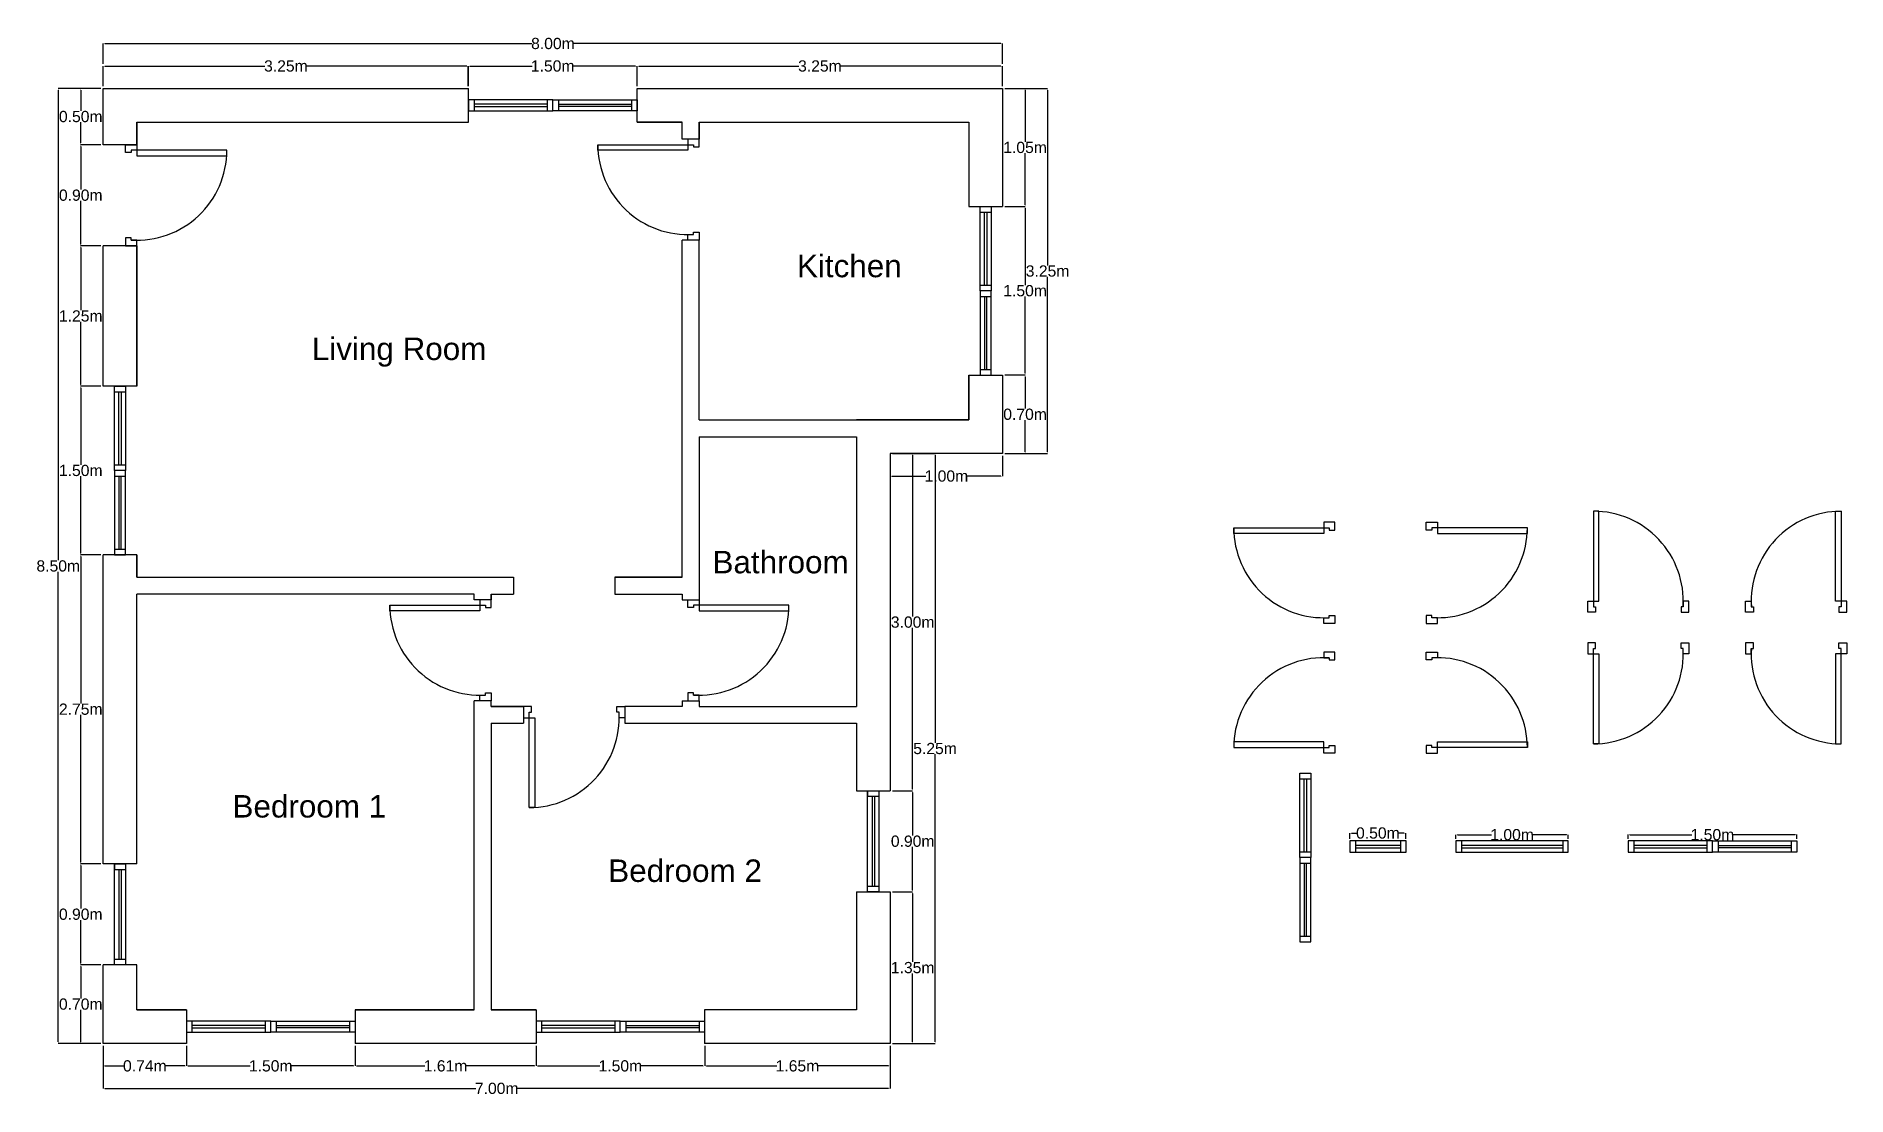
# Model space of a CAD drawing. Header units: millimetres. Extents: x -5163 to 10942, y 6347 to 15779.
import ezdxf

# ---------------------------------------------------------------- set-up
doc = ezdxf.new("R2010")
doc.units = ezdxf.units.MM
doc.header["$MEASUREMENT"] = 0
for name, color, linetype in [('dimensions', 40, 'Continuous'), ('doors', 4, 'Continuous'), ('walls', 7, 'Continuous'), ('windows', 6, 'Continuous')]:
    doc.layers.add(name, color=color, linetype=linetype)
doc.styles.get("Standard").update_dxf_attribs({"font": 'arial.ttf'})
doc.dimstyles.get("Standard").update_dxf_attribs({"dimtxt": 100, "dimasz": 15, "dimexe": 0.18, "dimexo": 20, "dimgap": 0.09, "dimtad": 0, "dimtih": 1, "dimtoh": 1, "dimlfac": 0.001, "dimzin": 0, "dimdsep": 46, "dimtxsty": 'Standard', "dimcen": 0.09, "dimadec": 0, "dimazin": 0, "dimtfac": 1, "dimtofl": 0, "dimtmove": 0, "dimatfit": 3, "dimfxl": 1, "dimtolj": 1, "dimtzin": 0, "dimarcsym": 0})

msp = doc.modelspace()

# ---------------------------------------------------------------- texts
at = {"layer": 'walls'}
for s, p in [('Kitchen', (1603.89, 13633.158)), ('Living Room', (-2711.635, 12896.401)), ('Bathroom', (852.696, 10997.852)), ('Bedroom 1', (-3417.013, 8824.077)), ('Bedroom 2', (-74.746, 8250.892))]:
    msp.add_text(s, height=200, dxfattribs=at).set_placement(p)

# ---------------------------------------------------------------- blocks, each defined once
blk = doc.blocks.new('*D3')
at = {"layer": 'Defpoints', "color": 0, "transparency": 16777216}
for p in [(6521, 8616), (7021, 8686), (7021, 8616)]:
    blk.add_point(p, dxfattribs=at)
at = {"layer": 'windows', "color": 0, "lineweight": -2, "transparency": 16777216}
for p, q in [((6521, 8636), (6521, 8686)), ((6536, 8686), (6585, 8686)), ((7006, 8686), (6958, 8686)), ((7021, 8636), (7021, 8686))]:
    blk.add_line(p, q, dxfattribs=at)
at = {"layer": 'windows', "color": 0, "transparency": 16777216}
for points in [[(6536, 8688), (6536, 8683), (6521, 8686)], [(7006, 8688), (7006, 8683), (7021, 8686)]]:
    blk.add_solid(points, dxfattribs=at)
at = {"layer": 'windows', "color": 0, "transparency": 16777216, "insert": (6771, 8686), "char_height": 100, "attachment_point": 5}
blk.add_mtext('\\A1;0.50m', dxfattribs=at)
blk = doc.blocks.new('*D8')
at = {"layer": 'Defpoints', "color": 0, "transparency": 16777216}
for p in [(7465, 8616), (8465, 8671), (8465, 8616)]:
    blk.add_point(p, dxfattribs=at)
at = {"layer": 'windows', "color": 0, "lineweight": -2, "transparency": 16777216}
for p, q in [((7465, 8636), (7465, 8671)), ((7480, 8671), (7783, 8671)), ((8450, 8671), (8147, 8671)), ((8465, 8636), (8465, 8671))]:
    blk.add_line(p, q, dxfattribs=at)
at = {"layer": 'windows', "color": 0, "transparency": 16777216}
for points in [[(7480, 8674), (7480, 8669), (7465, 8671)], [(8450, 8674), (8450, 8669), (8465, 8671)]]:
    blk.add_solid(points, dxfattribs=at)
at = {"layer": 'windows', "color": 0, "transparency": 16777216, "insert": (7965, 8671), "char_height": 100, "attachment_point": 5}
blk.add_mtext('\\A1;1.00m', dxfattribs=at)
blk = doc.blocks.new('*D9')
at = {"layer": 'Defpoints', "color": 0, "transparency": 16777216}
for p in [(8997, 8616), (10497, 8671), (10497, 8616)]:
    blk.add_point(p, dxfattribs=at)
at = {"layer": 'windows', "color": 0, "lineweight": -2, "transparency": 16777216}
for p, q in [((8997, 8636), (8997, 8672)), ((9012, 8671), (9565, 8671)), ((10482, 8671), (9930, 8671)), ((10497, 8636), (10497, 8672))]:
    blk.add_line(p, q, dxfattribs=at)
at = {"layer": 'windows', "color": 0, "transparency": 16777216}
for points in [[(9012, 8674), (9012, 8669), (8997, 8671)], [(10482, 8674), (10482, 8669), (10497, 8671)]]:
    blk.add_solid(points, dxfattribs=at)
at = {"layer": 'windows', "color": 0, "transparency": 16777216, "insert": (9747, 8671), "char_height": 100, "attachment_point": 5}
blk.add_mtext('\\A1;1.50m', dxfattribs=at)
blk = doc.blocks.new('*D11')
at = {"layer": 'Defpoints', "color": 0, "transparency": 16777216}
for p in [(-1317, 15513), (-4567, 15313), (-1317, 15313)]:
    blk.add_point(p, dxfattribs=at)
at = {"layer": 'dimensions', "color": 0, "lineweight": -2, "transparency": 16777216}
for p, q in [((-4567, 15333), (-4567, 15513)), ((-4552, 15513), (-3129, 15513)), ((-1332, 15513), (-2756, 15513)), ((-1317, 15333), (-1317, 15513))]:
    blk.add_line(p, q, dxfattribs=at)
at = {"layer": 'dimensions', "color": 0, "transparency": 16777216}
for points in [[(-4552, 15515), (-4552, 15510), (-4567, 15513)], [(-1332, 15515), (-1332, 15510), (-1317, 15513)]]:
    blk.add_solid(points, dxfattribs=at)
at = {"layer": 'dimensions', "color": 0, "transparency": 16777216, "insert": (-2942, 15513), "char_height": 100, "attachment_point": 5}
blk.add_mtext('\\A1;3.25m', dxfattribs=at)
blk = doc.blocks.new('*D12')
at = {"layer": 'Defpoints', "color": 0, "transparency": 16777216}
for p in [(183, 15513), (-1320, 15313), (183, 15313)]:
    blk.add_point(p, dxfattribs=at)
at = {"layer": 'dimensions', "color": 0, "lineweight": -2, "transparency": 16777216}
for p, q in [((-1320, 15333), (-1320, 15513)), ((-1305, 15513), (-751, 15513)), ((168, 15513), (-386, 15513)), ((183, 15333), (183, 15513))]:
    blk.add_line(p, q, dxfattribs=at)
at = {"layer": 'dimensions', "color": 0, "transparency": 16777216}
for points in [[(-1305, 15515), (-1305, 15510), (-1320, 15513)], [(168, 15515), (168, 15510), (183, 15513)]]:
    blk.add_solid(points, dxfattribs=at)
at = {"layer": 'dimensions', "color": 0, "transparency": 16777216, "insert": (-569, 15513), "char_height": 100, "attachment_point": 5}
blk.add_mtext('\\A1;1.50m', dxfattribs=at)
blk = doc.blocks.new('*D13')
at = {"layer": 'Defpoints', "color": 0, "transparency": 16777216}
for p in [(3433, 15513), (183, 15313), (3433, 15313)]:
    blk.add_point(p, dxfattribs=at)
at = {"layer": 'dimensions', "color": 0, "lineweight": -2, "transparency": 16777216}
for p, q in [((183, 15333), (183, 15513)), ((198, 15513), (1621, 15513)), ((3418, 15513), (1994, 15513)), ((3433, 15333), (3433, 15513))]:
    blk.add_line(p, q, dxfattribs=at)
at = {"layer": 'dimensions', "color": 0, "transparency": 16777216}
for points in [[(198, 15515), (198, 15510), (183, 15513)], [(3418, 15515), (3418, 15510), (3433, 15513)]]:
    blk.add_solid(points, dxfattribs=at)
at = {"layer": 'dimensions', "color": 0, "transparency": 16777216, "insert": (1808, 15513), "char_height": 100, "attachment_point": 5}
blk.add_mtext('\\A1;3.25m', dxfattribs=at)
blk = doc.blocks.new('*D16')
at = {"layer": 'Defpoints', "color": 0, "transparency": 16777216}
for p in [(3433, 15713), (-4567, 15513), (3433, 15513)]:
    blk.add_point(p, dxfattribs=at)
at = {"layer": 'dimensions', "color": 0, "lineweight": -2, "transparency": 16777216}
for p, q in [((-4567, 15533), (-4567, 15713)), ((-4552, 15713), (-754, 15713)), ((3418, 15713), (-381, 15713)), ((3433, 15533), (3433, 15713))]:
    blk.add_line(p, q, dxfattribs=at)
at = {"layer": 'dimensions', "color": 0, "transparency": 16777216}
for points in [[(-4552, 15716), (-4552, 15711), (-4567, 15713)], [(3418, 15716), (3418, 15711), (3433, 15713)]]:
    blk.add_solid(points, dxfattribs=at)
at = {"layer": 'dimensions', "color": 0, "transparency": 16777216, "insert": (-567, 15713), "char_height": 100, "attachment_point": 5}
blk.add_mtext('\\A1;8.00m', dxfattribs=at)
blk = doc.blocks.new('*D17')
at = {"layer": 'Defpoints', "color": 0, "transparency": 16777216}
for p in [(-4767, 7513), (-4567, 7513), (-4567, 6813)]:
    blk.add_point(p, dxfattribs=at)
at = {"layer": 'dimensions', "color": 0, "lineweight": -2, "transparency": 16777216}
for p, q in [((-4587, 7513), (-4768, 7513)), ((-4767, 7498), (-4767, 7214)), ((-4767, 6828), (-4767, 7112)), ((-4587, 6813), (-4768, 6813))]:
    blk.add_line(p, q, dxfattribs=at)
at = {"layer": 'dimensions', "color": 0, "transparency": 16777216}
for points in [[(-4770, 7498), (-4765, 7498), (-4767, 7513)], [(-4770, 6828), (-4765, 6828), (-4767, 6813)]]:
    blk.add_solid(points, dxfattribs=at)
at = {"layer": 'dimensions', "color": 0, "transparency": 16777216, "insert": (-4767, 7163), "char_height": 100, "attachment_point": 5}
blk.add_mtext('\\A1;0.70m', dxfattribs=at)
blk = doc.blocks.new('*D18')
at = {"layer": 'Defpoints', "color": 0, "transparency": 16777216}
for p in [(-4767, 8413), (-4567, 8413), (-4567, 7513)]:
    blk.add_point(p, dxfattribs=at)
at = {"layer": 'dimensions', "color": 0, "lineweight": -2, "transparency": 16777216}
for p, q in [((-4587, 8413), (-4768, 8413)), ((-4767, 8398), (-4767, 8014)), ((-4767, 7528), (-4767, 7912)), ((-4587, 7513), (-4768, 7513))]:
    blk.add_line(p, q, dxfattribs=at)
at = {"layer": 'dimensions', "color": 0, "transparency": 16777216}
for points in [[(-4770, 8398), (-4765, 8398), (-4767, 8413)], [(-4770, 7528), (-4765, 7528), (-4767, 7513)]]:
    blk.add_solid(points, dxfattribs=at)
at = {"layer": 'dimensions', "color": 0, "transparency": 16777216, "insert": (-4767, 7963), "char_height": 100, "attachment_point": 5}
blk.add_mtext('\\A1;0.90m', dxfattribs=at)
blk = doc.blocks.new('*D19')
at = {"layer": 'Defpoints', "color": 0, "transparency": 16777216}
for p in [(-4767, 11163), (-4567, 11163), (-4567, 8413)]:
    blk.add_point(p, dxfattribs=at)
at = {"layer": 'dimensions', "color": 0, "lineweight": -2, "transparency": 16777216}
for p, q in [((-4587, 11163), (-4768, 11163)), ((-4767, 11148), (-4767, 9839)), ((-4767, 8428), (-4767, 9737)), ((-4587, 8413), (-4768, 8413))]:
    blk.add_line(p, q, dxfattribs=at)
at = {"layer": 'dimensions', "color": 0, "transparency": 16777216}
for points in [[(-4770, 11148), (-4765, 11148), (-4767, 11163)], [(-4770, 8428), (-4765, 8428), (-4767, 8413)]]:
    blk.add_solid(points, dxfattribs=at)
at = {"layer": 'dimensions', "color": 0, "transparency": 16777216, "insert": (-4767, 9788), "char_height": 100, "attachment_point": 5}
blk.add_mtext('\\A1;2.75m', dxfattribs=at)
blk = doc.blocks.new('*D20')
at = {"layer": 'Defpoints', "color": 0, "transparency": 16777216}
for p in [(-4767, 12663), (-4567, 12663), (-4567, 11163)]:
    blk.add_point(p, dxfattribs=at)
at = {"layer": 'dimensions', "color": 0, "lineweight": -2, "transparency": 16777216}
for p, q in [((-4587, 12663), (-4768, 12663)), ((-4767, 12648), (-4767, 11964)), ((-4767, 11178), (-4767, 11862)), ((-4587, 11163), (-4768, 11163))]:
    blk.add_line(p, q, dxfattribs=at)
at = {"layer": 'dimensions', "color": 0, "transparency": 16777216}
for points in [[(-4770, 12648), (-4765, 12648), (-4767, 12663)], [(-4770, 11178), (-4765, 11178), (-4767, 11163)]]:
    blk.add_solid(points, dxfattribs=at)
at = {"layer": 'dimensions', "color": 0, "transparency": 16777216, "insert": (-4767, 11913), "char_height": 100, "attachment_point": 5}
blk.add_mtext('\\A1;1.50m', dxfattribs=at)
blk = doc.blocks.new('*D21')
at = {"layer": 'Defpoints', "color": 0, "transparency": 16777216}
for p in [(-4767, 13913), (-4567, 13913), (-4567, 12663)]:
    blk.add_point(p, dxfattribs=at)
at = {"layer": 'dimensions', "color": 0, "lineweight": -2, "transparency": 16777216}
for p, q in [((-4587, 13913), (-4768, 13913)), ((-4767, 13898), (-4767, 13339)), ((-4767, 12678), (-4767, 13237)), ((-4587, 12663), (-4768, 12663))]:
    blk.add_line(p, q, dxfattribs=at)
at = {"layer": 'dimensions', "color": 0, "transparency": 16777216}
for points in [[(-4770, 13898), (-4765, 13898), (-4767, 13913)], [(-4770, 12678), (-4765, 12678), (-4767, 12663)]]:
    blk.add_solid(points, dxfattribs=at)
at = {"layer": 'dimensions', "color": 0, "transparency": 16777216, "insert": (-4767, 13288), "char_height": 100, "attachment_point": 5}
blk.add_mtext('\\A1;1.25m', dxfattribs=at)
blk = doc.blocks.new('*D22')
at = {"layer": 'Defpoints', "color": 0, "transparency": 16777216}
for p in [(-4767, 14813), (-4567, 14813), (-4567, 13913)]:
    blk.add_point(p, dxfattribs=at)
at = {"layer": 'dimensions', "color": 0, "lineweight": -2, "transparency": 16777216}
for p, q in [((-4587, 14813), (-4768, 14813)), ((-4767, 14798), (-4767, 14414)), ((-4767, 13928), (-4767, 14312)), ((-4587, 13913), (-4768, 13913))]:
    blk.add_line(p, q, dxfattribs=at)
at = {"layer": 'dimensions', "color": 0, "transparency": 16777216}
for points in [[(-4770, 14798), (-4765, 14798), (-4767, 14813)], [(-4770, 13928), (-4765, 13928), (-4767, 13913)]]:
    blk.add_solid(points, dxfattribs=at)
at = {"layer": 'dimensions', "color": 0, "transparency": 16777216, "insert": (-4767, 14363), "char_height": 100, "attachment_point": 5}
blk.add_mtext('\\A1;0.90m', dxfattribs=at)
blk = doc.blocks.new('*D23')
at = {"layer": 'Defpoints', "color": 0, "transparency": 16777216}
for p in [(-4767, 15313), (-4567, 15313), (-4567, 14813)]:
    blk.add_point(p, dxfattribs=at)
at = {"layer": 'dimensions', "color": 0, "lineweight": -2, "transparency": 16777216}
for p, q in [((-4587, 15313), (-4768, 15313)), ((-4767, 15298), (-4767, 15114)), ((-4767, 14828), (-4767, 15012)), ((-4587, 14813), (-4768, 14813))]:
    blk.add_line(p, q, dxfattribs=at)
at = {"layer": 'dimensions', "color": 0, "transparency": 16777216}
for points in [[(-4770, 15298), (-4765, 15298), (-4767, 15313)], [(-4770, 14828), (-4765, 14828), (-4767, 14813)]]:
    blk.add_solid(points, dxfattribs=at)
at = {"layer": 'dimensions', "color": 0, "transparency": 16777216, "insert": (-4767, 15063), "char_height": 100, "attachment_point": 5}
blk.add_mtext('\\A1;0.50m', dxfattribs=at)
blk = doc.blocks.new('*D26')
at = {"layer": 'Defpoints', "color": 0, "transparency": 16777216}
for p in [(-4967, 15313), (-4567, 15313), (-4567, 6813)]:
    blk.add_point(p, dxfattribs=at)
at = {"layer": 'dimensions', "color": 0, "lineweight": -2, "transparency": 16777216}
for p, q in [((-4587, 15313), (-4968, 15313)), ((-4967, 15298), (-4967, 11114)), ((-4967, 6828), (-4967, 11012)), ((-4587, 6813), (-4968, 6813))]:
    blk.add_line(p, q, dxfattribs=at)
at = {"layer": 'dimensions', "color": 0, "transparency": 16777216}
for points in [[(-4970, 15298), (-4965, 15298), (-4967, 15313)], [(-4970, 6828), (-4965, 6828), (-4967, 6813)]]:
    blk.add_solid(points, dxfattribs=at)
at = {"layer": 'dimensions', "color": 0, "transparency": 16777216, "insert": (-4967, 11063), "char_height": 100, "attachment_point": 5}
blk.add_mtext('\\A1;8.50m', dxfattribs=at)
blk = doc.blocks.new('*D27')
at = {"layer": 'Defpoints', "color": 0, "transparency": 16777216}
for p in [(-4567, 6813), (-3827, 6813), (-3827, 6613)]:
    blk.add_point(p, dxfattribs=at)
at = {"layer": 'dimensions', "color": 0, "lineweight": -2, "transparency": 16777216}
for p, q in [((-4567, 6793), (-4567, 6613)), ((-3827, 6793), (-3827, 6613)), ((-4552, 6613), (-4384, 6613)), ((-3842, 6613), (-4011, 6613))]:
    blk.add_line(p, q, dxfattribs=at)
at = {"layer": 'dimensions', "color": 0, "transparency": 16777216}
for points in [[(-4552, 6615), (-4552, 6610), (-4567, 6613)], [(-3842, 6615), (-3842, 6610), (-3827, 6613)]]:
    blk.add_solid(points, dxfattribs=at)
at = {"layer": 'dimensions', "color": 0, "transparency": 16777216, "insert": (-4197, 6613), "char_height": 100, "attachment_point": 5}
blk.add_mtext('\\A1;0.74m', dxfattribs=at)
blk = doc.blocks.new('*D28')
at = {"layer": 'Defpoints', "color": 0, "transparency": 16777216}
for p in [(-3827, 6813), (-2327, 6813), (-2327, 6613)]:
    blk.add_point(p, dxfattribs=at)
at = {"layer": 'dimensions', "color": 0, "lineweight": -2, "transparency": 16777216}
for p, q in [((-3827, 6793), (-3827, 6613)), ((-2327, 6793), (-2327, 6613)), ((-3812, 6613), (-3260, 6613)), ((-2342, 6613), (-2895, 6613))]:
    blk.add_line(p, q, dxfattribs=at)
at = {"layer": 'dimensions', "color": 0, "transparency": 16777216}
for points in [[(-3812, 6615), (-3812, 6610), (-3827, 6613)], [(-2342, 6615), (-2342, 6610), (-2327, 6613)]]:
    blk.add_solid(points, dxfattribs=at)
at = {"layer": 'dimensions', "color": 0, "transparency": 16777216, "insert": (-3077, 6613), "char_height": 100, "attachment_point": 5}
blk.add_mtext('\\A1;1.50m', dxfattribs=at)
blk = doc.blocks.new('*D29')
at = {"layer": 'Defpoints', "color": 0, "transparency": 16777216}
for p in [(-2327, 6813), (-717, 6813), (-717, 6613)]:
    blk.add_point(p, dxfattribs=at)
at = {"layer": 'dimensions', "color": 0, "lineweight": -2, "transparency": 16777216}
for p, q in [((-2327, 6793), (-2327, 6613)), ((-717, 6793), (-717, 6613)), ((-2312, 6613), (-1705, 6613)), ((-732, 6613), (-1340, 6613))]:
    blk.add_line(p, q, dxfattribs=at)
at = {"layer": 'dimensions', "color": 0, "transparency": 16777216}
for points in [[(-2312, 6615), (-2312, 6610), (-2327, 6613)], [(-732, 6615), (-732, 6610), (-717, 6613)]]:
    blk.add_solid(points, dxfattribs=at)
at = {"layer": 'dimensions', "color": 0, "transparency": 16777216, "insert": (-1522, 6613), "char_height": 100, "attachment_point": 5}
blk.add_mtext('\\A1;1.61m', dxfattribs=at)
blk = doc.blocks.new('*D30')
at = {"layer": 'Defpoints', "color": 0, "transparency": 16777216}
for p in [(-717, 6813), (783, 6813), (783, 6613)]:
    blk.add_point(p, dxfattribs=at)
at = {"layer": 'dimensions', "color": 0, "lineweight": -2, "transparency": 16777216}
for p, q in [((-717, 6793), (-717, 6613)), ((783, 6793), (783, 6613)), ((-702, 6613), (-150, 6613)), ((768, 6613), (215, 6613))]:
    blk.add_line(p, q, dxfattribs=at)
at = {"layer": 'dimensions', "color": 0, "transparency": 16777216}
for points in [[(-702, 6615), (-702, 6610), (-717, 6613)], [(768, 6615), (768, 6610), (783, 6613)]]:
    blk.add_solid(points, dxfattribs=at)
at = {"layer": 'dimensions', "color": 0, "transparency": 16777216, "insert": (33, 6613), "char_height": 100, "attachment_point": 5}
blk.add_mtext('\\A1;1.50m', dxfattribs=at)
blk = doc.blocks.new('*D31')
at = {"layer": 'Defpoints', "color": 0, "transparency": 16777216}
for p in [(783, 6813), (2433, 6813), (2433, 6613)]:
    blk.add_point(p, dxfattribs=at)
at = {"layer": 'dimensions', "color": 0, "lineweight": -2, "transparency": 16777216}
for p, q in [((783, 6793), (783, 6613)), ((2433, 6793), (2433, 6613)), ((798, 6613), (1425, 6613)), ((2418, 6613), (1790, 6613))]:
    blk.add_line(p, q, dxfattribs=at)
at = {"layer": 'dimensions', "color": 0, "transparency": 16777216}
for points in [[(798, 6615), (798, 6610), (783, 6613)], [(2418, 6615), (2418, 6610), (2433, 6613)]]:
    blk.add_solid(points, dxfattribs=at)
at = {"layer": 'dimensions', "color": 0, "transparency": 16777216, "insert": (1608, 6613), "char_height": 100, "attachment_point": 5}
blk.add_mtext('\\A1;1.65m', dxfattribs=at)
blk = doc.blocks.new('*D32')
at = {"layer": 'Defpoints', "color": 0, "transparency": 16777216}
for p in [(-4567, 6813), (2433, 6813), (2433, 6413)]:
    blk.add_point(p, dxfattribs=at)
at = {"layer": 'dimensions', "color": 0, "lineweight": -2, "transparency": 16777216}
for p, q in [((-4567, 6793), (-4567, 6413)), ((2433, 6793), (2433, 6413)), ((-4552, 6413), (-1254, 6413)), ((2418, 6413), (-881, 6413))]:
    blk.add_line(p, q, dxfattribs=at)
at = {"layer": 'dimensions', "color": 0, "transparency": 16777216}
for points in [[(-4552, 6415), (-4552, 6410), (-4567, 6413)], [(2418, 6415), (2418, 6410), (2433, 6413)]]:
    blk.add_solid(points, dxfattribs=at)
at = {"layer": 'dimensions', "color": 0, "transparency": 16777216, "insert": (-1067, 6413), "char_height": 100, "attachment_point": 5}
blk.add_mtext('\\A1;7.00m', dxfattribs=at)
blk = doc.blocks.new('*D33')
at = {"layer": 'Defpoints', "color": 0, "transparency": 16777216}
for p in [(2433, 8163), (2633, 8163), (2433, 6813)]:
    blk.add_point(p, dxfattribs=at)
at = {"layer": 'dimensions', "color": 0, "lineweight": -2, "transparency": 16777216}
for p, q in [((2453, 8163), (2633, 8163)), ((2633, 8148), (2633, 7539)), ((2633, 6828), (2633, 7437)), ((2453, 6813), (2633, 6813))]:
    blk.add_line(p, q, dxfattribs=at)
at = {"layer": 'dimensions', "color": 0, "transparency": 16777216}
for points in [[(2630, 8148), (2635, 8148), (2633, 8163)], [(2630, 6828), (2635, 6828), (2633, 6813)]]:
    blk.add_solid(points, dxfattribs=at)
at = {"layer": 'dimensions', "color": 0, "transparency": 16777216, "insert": (2633, 7488), "char_height": 100, "attachment_point": 5}
blk.add_mtext('\\A1;1.35m', dxfattribs=at)
blk = doc.blocks.new('*D34')
at = {"layer": 'Defpoints', "color": 0, "transparency": 16777216}
for p in [(2433, 9063), (2633, 9063), (2433, 8163)]:
    blk.add_point(p, dxfattribs=at)
at = {"layer": 'dimensions', "color": 0, "lineweight": -2, "transparency": 16777216}
for p, q in [((2453, 9063), (2633, 9063)), ((2633, 9048), (2633, 8664)), ((2633, 8178), (2633, 8562)), ((2453, 8163), (2633, 8163))]:
    blk.add_line(p, q, dxfattribs=at)
at = {"layer": 'dimensions', "color": 0, "transparency": 16777216}
for points in [[(2630, 9048), (2635, 9048), (2633, 9063)], [(2630, 8178), (2635, 8178), (2633, 8163)]]:
    blk.add_solid(points, dxfattribs=at)
at = {"layer": 'dimensions', "color": 0, "transparency": 16777216, "insert": (2633, 8613), "char_height": 100, "attachment_point": 5}
blk.add_mtext('\\A1;0.90m', dxfattribs=at)
blk = doc.blocks.new('*D35')
at = {"layer": 'Defpoints', "color": 0, "transparency": 16777216}
for p in [(2453, 12063), (2633, 12063), (2433, 9063)]:
    blk.add_point(p, dxfattribs=at)
at = {"layer": 'dimensions', "color": 0, "lineweight": -2, "transparency": 16777216}
for p, q in [((2473, 12063), (2633, 12063)), ((2633, 12048), (2633, 10614)), ((2633, 9078), (2633, 10512)), ((2453, 9063), (2633, 9063))]:
    blk.add_line(p, q, dxfattribs=at)
at = {"layer": 'dimensions', "color": 0, "transparency": 16777216}
for points in [[(2630, 12048), (2635, 12048), (2633, 12063)], [(2630, 9078), (2635, 9078), (2633, 9063)]]:
    blk.add_solid(points, dxfattribs=at)
at = {"layer": 'dimensions', "color": 0, "transparency": 16777216, "insert": (2633, 10563), "char_height": 100, "attachment_point": 5}
blk.add_mtext('\\A1;3.00m', dxfattribs=at)
blk = doc.blocks.new('*D36')
at = {"layer": 'Defpoints', "color": 0, "transparency": 16777216}
for p in [(2433, 12063), (3433, 12063), (3433, 11863)]:
    blk.add_point(p, dxfattribs=at)
at = {"layer": 'dimensions', "color": 0, "lineweight": -2, "transparency": 16777216}
for p, q in [((2433, 12043), (2433, 11863)), ((3433, 12043), (3433, 11863)), ((2448, 11863), (2750, 11863)), ((3418, 11863), (3115, 11863))]:
    blk.add_line(p, q, dxfattribs=at)
at = {"layer": 'dimensions', "color": 0, "transparency": 16777216}
for points in [[(2448, 11865), (2448, 11860), (2433, 11863)], [(3418, 11865), (3418, 11860), (3433, 11863)]]:
    blk.add_solid(points, dxfattribs=at)
at = {"layer": 'dimensions', "color": 0, "transparency": 16777216, "insert": (2933, 11863), "char_height": 100, "attachment_point": 5}
blk.add_mtext('\\A1;1.00m', dxfattribs=at)
blk = doc.blocks.new('*D37')
at = {"layer": 'Defpoints', "color": 0, "transparency": 16777216}
for p in [(3433, 12763), (3633, 12763), (3433, 12063)]:
    blk.add_point(p, dxfattribs=at)
at = {"layer": 'dimensions', "color": 0, "lineweight": -2, "transparency": 16777216}
for p, q in [((3453, 12763), (3633, 12763)), ((3633, 12748), (3633, 12464)), ((3633, 12078), (3633, 12362)), ((3453, 12063), (3633, 12063))]:
    blk.add_line(p, q, dxfattribs=at)
at = {"layer": 'dimensions', "color": 0, "transparency": 16777216}
for points in [[(3630, 12748), (3635, 12748), (3633, 12763)], [(3630, 12078), (3635, 12078), (3633, 12063)]]:
    blk.add_solid(points, dxfattribs=at)
at = {"layer": 'dimensions', "color": 0, "transparency": 16777216, "insert": (3633, 12413), "char_height": 100, "attachment_point": 5}
blk.add_mtext('\\A1;0.70m', dxfattribs=at)
blk = doc.blocks.new('*D38')
at = {"layer": 'Defpoints', "color": 0, "transparency": 16777216}
for p in [(3433, 14263), (3633, 14263), (3433, 12763)]:
    blk.add_point(p, dxfattribs=at)
at = {"layer": 'dimensions', "color": 0, "lineweight": -2, "transparency": 16777216}
for p, q in [((3453, 14263), (3633, 14263)), ((3633, 14248), (3633, 13564)), ((3633, 12778), (3633, 13462)), ((3453, 12763), (3633, 12763))]:
    blk.add_line(p, q, dxfattribs=at)
at = {"layer": 'dimensions', "color": 0, "transparency": 16777216}
for points in [[(3630, 14248), (3635, 14248), (3633, 14263)], [(3630, 12778), (3635, 12778), (3633, 12763)]]:
    blk.add_solid(points, dxfattribs=at)
at = {"layer": 'dimensions', "color": 0, "transparency": 16777216, "insert": (3633, 13513), "char_height": 100, "attachment_point": 5}
blk.add_mtext('\\A1;1.50m', dxfattribs=at)
blk = doc.blocks.new('*D39')
at = {"layer": 'Defpoints', "color": 0, "transparency": 16777216}
for p in [(3433, 15313), (3633, 15313), (3433, 14263)]:
    blk.add_point(p, dxfattribs=at)
at = {"layer": 'dimensions', "color": 0, "lineweight": -2, "transparency": 16777216}
for p, q in [((3453, 15313), (3633, 15313)), ((3633, 15298), (3633, 14839)), ((3633, 14278), (3633, 14737)), ((3453, 14263), (3633, 14263))]:
    blk.add_line(p, q, dxfattribs=at)
at = {"layer": 'dimensions', "color": 0, "transparency": 16777216}
for points in [[(3630, 15298), (3635, 15298), (3633, 15313)], [(3630, 14278), (3635, 14278), (3633, 14263)]]:
    blk.add_solid(points, dxfattribs=at)
at = {"layer": 'dimensions', "color": 0, "transparency": 16777216, "insert": (3633, 14788), "char_height": 100, "attachment_point": 5}
blk.add_mtext('\\A1;1.05m', dxfattribs=at)
blk = doc.blocks.new('*D40')
at = {"layer": 'Defpoints', "color": 0, "transparency": 16777216}
for p in [(3433, 15313), (3833, 15313), (3433, 12063)]:
    blk.add_point(p, dxfattribs=at)
at = {"layer": 'dimensions', "color": 0, "lineweight": -2, "transparency": 16777216}
for p, q in [((3453, 15313), (3833, 15313)), ((3833, 15298), (3833, 13739)), ((3833, 12078), (3833, 13637)), ((3453, 12063), (3833, 12063))]:
    blk.add_line(p, q, dxfattribs=at)
at = {"layer": 'dimensions', "color": 0, "transparency": 16777216}
for points in [[(3830, 15298), (3835, 15298), (3833, 15313)], [(3830, 12078), (3835, 12078), (3833, 12063)]]:
    blk.add_solid(points, dxfattribs=at)
at = {"layer": 'dimensions', "color": 0, "transparency": 16777216, "insert": (3833, 13688), "char_height": 100, "attachment_point": 5}
blk.add_mtext('\\A1;3.25m', dxfattribs=at)
blk = doc.blocks.new('*D41')
at = {"layer": 'Defpoints', "color": 0, "transparency": 16777216}
for p in [(2433, 12063), (2832, 12063), (2433, 6813)]:
    blk.add_point(p, dxfattribs=at)
at = {"layer": 'dimensions', "color": 0, "lineweight": -2, "transparency": 16777216}
for p, q in [((2453, 12063), (2832, 12063)), ((2832, 12048), (2832, 9489)), ((2832, 6828), (2832, 9387)), ((2453, 6813), (2832, 6813))]:
    blk.add_line(p, q, dxfattribs=at)
at = {"layer": 'dimensions', "color": 0, "transparency": 16777216}
for points in [[(2830, 12048), (2835, 12048), (2832, 12063)], [(2830, 6828), (2835, 6828), (2832, 6813)]]:
    blk.add_solid(points, dxfattribs=at)
at = {"layer": 'dimensions', "color": 0, "transparency": 16777216, "insert": (2832, 9438), "char_height": 100, "attachment_point": 5}
blk.add_mtext('\\A1;5.25m', dxfattribs=at)

# ---------------------------------------------------------------- dimensions: what is measured, and where the dimension line sits
at = {"layer": 'dimensions'}
for base, p1, p2, override, picture, middle in [((3432.599, 15713.03), (-4567.401, 15513.016), (3432.599, 15512.85), {"dimpost": 'm'}, '*D16', (-567.401, 15713.03)), ((-1317.401, 15512.836), (-4567.401, 15312.85), (-1317.401, 15312.85), {"dimpost": 'm'}, '*D11', (-2942.401, 15512.836)), ((182.599, 15512.85), (-1319.754, 15312.85), (182.599, 15312.85), {"dimpost": 'm'}, '*D12', (-568.578, 15512.85)), ((3432.599, 15512.85), (182.599, 15312.85), (3432.599, 15312.85), {"dimpost": 'm'}, '*D13', (1807.599, 15512.85)), ((3432.599, 11862.85), (2432.599, 12062.85), (3432.599, 12062.85), {"dimpost": 'm'}, '*D36', (2932.599, 11862.85)), ((-3827.401, 6612.85), (-4567.401, 6812.85), (-3827.401, 6812.85), {"dimpost": 'm'}, '*D27', (-4197.401, 6612.85)), ((2432.599, 6412.85), (-4567.401, 6812.85), (2432.599, 6812.85), {"dimpost": 'm'}, '*D32', (-1067.401, 6412.85)), ((-2327.401, 6612.85), (-3827.401, 6812.85), (-2327.401, 6812.85), {"dimpost": 'm', "dimtmove": 1}, '*D28', (-3077.401, 6612.85)), ((-717.401, 6612.85), (-2327.401, 6812.85), (-717.401, 6812.85), {"dimpost": 'm', "dimtmove": 1}, '*D29', (-1522.401, 6612.85)), ((782.599, 6612.85), (-717.401, 6812.85), (782.599, 6812.85), {"dimpost": 'm', "dimtmove": 1}, '*D30', (32.599, 6612.85)), ((2432.599, 6612.85), (782.599, 6812.85), (2432.599, 6812.85), {"dimpost": 'm', "dimtmove": 1}, '*D31', (1607.599, 6612.85))]:
    dim = msp.add_linear_dim(base=base, p1=p1, p2=p2, dimstyle='Standard', override=override, dxfattribs=at)
    dim.commit()
    dim.dimension.update_dxf_attribs({"geometry": picture, "text_midpoint": middle})
for base, p1, p2, override, picture, middle in [((-4967.401, 15312.85), (-4567.401, 6812.85), (-4567.401, 15312.85), {"dimpost": 'm'}, '*D26', (-4967.401, 11062.85)), ((-4767.401, 15312.85), (-4567.401, 14812.85), (-4567.401, 15312.85), {"dimpost": 'm', "dimtmove": 1}, '*D23', (-4767.401, 15062.85)), ((3632.599, 15312.85), (3432.599, 14262.85), (3432.599, 15312.85), {"dimpost": 'm', "dimtmove": 1}, '*D39', (3632.599, 14787.85)), ((3832.599, 15312.85), (3432.599, 12062.85), (3432.599, 15312.85), {"dimpost": 'm'}, '*D40', (3832.599, 13687.85)), ((-4767.401, 14812.85), (-4567.401, 13912.85), (-4567.401, 14812.85), {"dimpost": 'm', "dimtmove": 1}, '*D22', (-4767.401, 14362.85)), ((3632.599, 14262.85), (3432.599, 12762.85), (3432.599, 14262.85), {"dimpost": 'm', "dimtmove": 1}, '*D38', (3632.599, 13512.85)), ((-4767.401, 13912.85), (-4567.401, 12662.85), (-4567.401, 13912.85), {"dimpost": 'm', "dimtmove": 1}, '*D21', (-4767.401, 13287.85)), ((3632.599, 12762.85), (3432.599, 12062.85), (3432.599, 12762.85), {"dimpost": 'm'}, '*D37', (3632.599, 12412.85)), ((-4767.401, 12662.85), (-4567.401, 11162.85), (-4567.401, 12662.85), {"dimpost": 'm', "dimtmove": 1}, '*D20', (-4767.401, 11912.85)), ((2632.599, 12062.85), (2432.599, 9062.85), (2452.599, 12062.85), {"dimpost": 'm', "dimtmove": 1}, '*D35', (2632.599, 10562.85)), ((2832.279, 12062.85), (2432.599, 6812.85), (2432.599, 12062.85), {"dimpost": 'm'}, '*D41', (2832.279, 9437.85)), ((-4767.401, 11162.85), (-4567.401, 8412.85), (-4567.401, 11162.85), {"dimpost": 'm', "dimtmove": 1}, '*D19', (-4767.401, 9787.85)), ((2632.599, 9062.85), (2432.599, 8162.85), (2432.599, 9062.85), {"dimpost": 'm', "dimtmove": 1}, '*D34', (2632.599, 8612.85)), ((-4767.401, 8412.85), (-4567.401, 7512.85), (-4567.401, 8412.85), {"dimpost": 'm', "dimtmove": 1}, '*D18', (-4767.401, 7962.85)), ((2632.599, 8162.85), (2432.599, 6812.85), (2432.599, 8162.85), {"dimpost": 'm'}, '*D33', (2632.599, 7487.85)), ((-4767.401, 7512.85), (-4567.401, 6812.85), (-4567.401, 7512.85), {"dimpost": 'm'}, '*D17', (-4767.401, 7162.85))]:
    dim = msp.add_linear_dim(base=base, p1=p1, p2=p2, angle=90, dimstyle='Standard', override=override, dxfattribs=at)
    dim.commit()
    dim.dimension.update_dxf_attribs({"geometry": picture, "text_midpoint": middle})
at = {"layer": 'windows'}
for base, p1, p2, picture, middle in [((7021.485, 8685.853), (6521.485, 8615.89), (7021.485, 8615.89), '*D3', (6771.485, 8685.853)), ((8464.982, 8671.046), (7464.982, 8615.89), (8464.982, 8615.89), '*D8', (7964.982, 8671.046)), ((10497.453, 8671.42), (8997.453, 8615.89), (10497.453, 8615.89), '*D9', (9747.453, 8671.42))]:
    dim = msp.add_linear_dim(base=base, p1=p1, p2=p2, dimstyle='Standard', override={"dimpost": 'm'}, dxfattribs=at)
    dim.commit()
    dim.dimension.update_dxf_attribs({"geometry": picture, "text_midpoint": middle})

# ---------------------------------------------------------------- linework, layer by layer
at = {"layer": 'doors'}
for p, q in [((632.599, 14862.85), (632.599, 14812.85)), ((732.599, 14862.85), (632.599, 14862.85)), ((732.599, 14792.85), (732.599, 14862.85)), ((-4367.401, 14742.85), (-4367.401, 14812.85)), ((-4367.401, 14812.85), (-4267.401, 14812.85)), ((-4317.401, 14742.85), (-4367.401, 14742.85)), ((-4267.401, 14762.85), (-4317.401, 14762.85)), ((-4317.401, 14762.85), (-4317.401, 14742.85)), ((-4267.401, 14812.85), (-4267.401, 14762.85)), ((-4267.401, 14762.85), (-4267.401, 14712.85)), ((-3467.401, 14762.85), (-4267.401, 14762.85)), ((-4267.401, 14712.85), (-3467.401, 14712.85)), ((-167.401, 14762.85), (-167.401, 14812.85)), ((-167.401, 14812.85), (632.599, 14812.85)), ((632.599, 14762.85), (-167.401, 14762.85)), ((632.599, 14812.85), (682.599, 14812.85)), ((632.599, 14812.85), (632.599, 14762.85)), ((682.599, 14812.85), (682.599, 14792.85)), ((682.599, 14792.85), (732.599, 14792.85)), ((632.599, 13962.85), (632.599, 14012.85)), ((632.599, 14012.85), (682.599, 14012.85)), ((682.599, 14012.85), (682.599, 14032.85)), ((682.599, 14032.85), (732.599, 14032.85)), ((732.599, 14032.85), (732.599, 13962.85)), ((-4317.401, 13982.85), (-4367.401, 13982.85)), ((-4367.401, 13982.85), (-4367.401, 13912.85)), ((-4367.401, 13912.85), (-4267.401, 13912.85)), ((-4317.401, 13962.85), (-4317.401, 13982.85)), ((-4267.401, 13962.85), (-4317.401, 13962.85)), ((-4267.401, 13912.85), (-4267.401, 13962.85)), ((732.599, 13962.85), (632.599, 13962.85)), ((6289.29, 11452.58), (6289.29, 11402.58)), ((6389.29, 11452.58), (6289.29, 11452.58)), ((6389.29, 11382.58), (6389.29, 11452.58)), ((7200.701, 11382.58), (7200.701, 11452.58)), ((7200.701, 11452.58), (7300.701, 11452.58)), ((7300.701, 11452.58), (7300.701, 11402.58)), ((8737.722, 11550.563), (8687.722, 11550.563)), ((8687.722, 11550.563), (8687.722, 10750.563)), ((8737.722, 10750.563), (8737.722, 11550.563)), ((10842.144, 10750.563), (10842.144, 11550.563)), ((10842.144, 11550.563), (10892.144, 11550.563)), ((10892.144, 11550.563), (10892.144, 10750.563)), ((5489.29, 11352.58), (5489.29, 11402.58)), ((5489.29, 11402.58), (6289.29, 11402.58)), ((6289.29, 11352.58), (5489.29, 11352.58)), ((6289.29, 11402.58), (6339.29, 11402.58)), ((6289.29, 11402.58), (6289.29, 11352.58)), ((6339.29, 11402.58), (6339.29, 11382.58)), ((6339.29, 11382.58), (6389.29, 11382.58)), ((7250.701, 11382.58), (7200.701, 11382.58)), ((7300.701, 11402.58), (7250.701, 11402.58)), ((7250.701, 11402.58), (7250.701, 11382.58)), ((7300.701, 11402.58), (7300.701, 11352.58)), ((8100.701, 11402.58), (7300.701, 11402.58)), ((7300.701, 11352.58), (8100.701, 11352.58)), ((8100.701, 11352.58), (8100.701, 11402.58)), ((-2017.401, 10662.85), (-2017.401, 10712.85)), ((-2017.401, 10712.85), (-1217.401, 10712.85)), ((-1217.401, 10662.85), (-2017.401, 10662.85)), ((-1217.401, 10762.85), (-1217.401, 10712.85)), ((-1117.401, 10762.85), (-1217.401, 10762.85)), ((-1217.401, 10712.85), (-1167.401, 10712.85)), ((-1217.401, 10712.85), (-1217.401, 10662.85)), ((-1167.401, 10712.85), (-1167.401, 10692.85)), ((-1167.401, 10692.85), (-1117.401, 10692.85)), ((-1117.401, 10692.85), (-1117.401, 10762.85)), ((632.599, 10692.85), (632.599, 10762.85)), ((632.599, 10762.85), (732.599, 10762.85)), ((682.599, 10692.85), (632.599, 10692.85)), ((732.599, 10712.85), (682.599, 10712.85)), ((682.599, 10712.85), (682.599, 10692.85)), ((732.599, 10762.85), (732.599, 10712.85)), ((732.599, 10712.85), (732.599, 10662.85)), ((1532.599, 10712.85), (732.599, 10712.85)), ((732.599, 10662.85), (1532.599, 10662.85)), ((1532.599, 10662.85), (1532.599, 10712.85)), ((8637.722, 10750.563), (8687.722, 10750.563)), ((8637.722, 10650.563), (8637.722, 10750.563)), ((8707.722, 10650.563), (8637.722, 10650.563)), ((8687.722, 10750.563), (8687.722, 10700.563)), ((8687.722, 10750.563), (8737.722, 10750.563)), ((8687.722, 10700.563), (8707.722, 10700.563)), ((8707.722, 10700.563), (8707.722, 10650.563)), ((9487.722, 10700.563), (9467.722, 10700.563)), ((9467.722, 10700.563), (9467.722, 10650.563)), ((9467.722, 10650.563), (9537.722, 10650.563)), ((9537.722, 10750.563), (9487.722, 10750.563)), ((9487.722, 10750.563), (9487.722, 10700.563)), ((9537.722, 10650.563), (9537.722, 10750.563)), ((10042.144, 10750.563), (10092.144, 10750.563)), ((10042.144, 10650.563), (10042.144, 10750.563)), ((10112.144, 10650.563), (10042.144, 10650.563)), ((10092.144, 10750.563), (10092.144, 10700.563)), ((10092.144, 10700.563), (10112.144, 10700.563)), ((10112.144, 10700.563), (10112.144, 10650.563)), ((10892.144, 10750.563), (10842.144, 10750.563)), ((10892.144, 10700.563), (10872.144, 10700.563)), ((10872.144, 10700.563), (10872.144, 10650.563)), ((10872.144, 10650.563), (10942.144, 10650.563)), ((10942.144, 10750.563), (10892.144, 10750.563)), ((10892.144, 10750.563), (10892.144, 10700.563)), ((10942.144, 10650.563), (10942.144, 10750.563)), ((6289.29, 10552.58), (6289.29, 10602.58)), ((6289.29, 10602.58), (6339.29, 10602.58)), ((6389.29, 10552.58), (6289.29, 10552.58)), ((6339.29, 10602.58), (6339.29, 10622.58)), ((6339.29, 10622.58), (6389.29, 10622.58)), ((6389.29, 10622.58), (6389.29, 10552.58)), ((7250.701, 10622.58), (7200.701, 10622.58)), ((7200.701, 10622.58), (7200.701, 10552.58)), ((7200.701, 10552.58), (7300.701, 10552.58)), ((7250.701, 10602.58), (7250.701, 10622.58)), ((7300.701, 10602.58), (7250.701, 10602.58)), ((7300.701, 10552.58), (7300.701, 10602.58)), ((8707.722, 10380.022), (8637.722, 10380.022)), ((8637.722, 10380.022), (8637.722, 10280.022)), ((8687.722, 10280.022), (8687.722, 10330.022)), ((8687.722, 10330.022), (8707.722, 10330.022)), ((8707.722, 10330.022), (8707.722, 10380.022)), ((9467.722, 10330.022), (9467.722, 10380.022)), ((9467.722, 10380.022), (9537.722, 10380.022)), ((9487.722, 10330.022), (9467.722, 10330.022)), ((9487.722, 10280.022), (9487.722, 10330.022)), ((9537.722, 10380.022), (9537.722, 10280.022)), ((10112.144, 10380.022), (10042.144, 10380.022)), ((10042.144, 10380.022), (10042.144, 10280.022)), ((10092.144, 10280.022), (10092.144, 10330.022)), ((10092.144, 10330.022), (10112.144, 10330.022)), ((10112.144, 10330.022), (10112.144, 10380.022)), ((10872.144, 10330.022), (10872.144, 10380.022)), ((10872.144, 10380.022), (10942.144, 10380.022)), ((10892.144, 10330.022), (10872.144, 10330.022)), ((10892.144, 10280.022), (10892.144, 10330.022)), ((10942.144, 10380.022), (10942.144, 10280.022)), ((6289.29, 10296.443), (6289.29, 10246.443)), ((6389.29, 10296.443), (6289.29, 10296.443)), ((6289.29, 10246.443), (6339.29, 10246.443)), ((6339.29, 10246.443), (6339.29, 10226.443)), ((6339.29, 10226.443), (6389.29, 10226.443)), ((6389.29, 10226.443), (6389.29, 10296.443)), ((7200.701, 10226.443), (7200.701, 10296.443)), ((7200.701, 10296.443), (7300.701, 10296.443)), ((7250.701, 10226.443), (7200.701, 10226.443)), ((7300.701, 10246.443), (7250.701, 10246.443)), ((7250.701, 10246.443), (7250.701, 10226.443)), ((7300.701, 10296.443), (7300.701, 10246.443)), ((8637.722, 10280.022), (8687.722, 10280.022)), ((8687.722, 10280.022), (8737.722, 10280.022)), ((8687.722, 9480.022), (8687.722, 10280.022)), ((8737.722, 10280.022), (8737.722, 9480.022)), ((9537.722, 10280.022), (9487.722, 10280.022)), ((10042.144, 10280.022), (10092.144, 10280.022)), ((10892.144, 10280.022), (10842.144, 10280.022)), ((10842.144, 10280.022), (10842.144, 9480.022)), ((10942.144, 10280.022), (10892.144, 10280.022)), ((10892.144, 9480.022), (10892.144, 10280.022)), ((-1217.401, 9862.85), (-1217.401, 9912.85)), ((-1217.401, 9912.85), (-1167.401, 9912.85)), ((-1117.401, 9862.85), (-1217.401, 9862.85)), ((-1167.401, 9912.85), (-1167.401, 9932.85)), ((-1167.401, 9932.85), (-1117.401, 9932.85)), ((-1117.401, 9932.85), (-1117.401, 9862.85)), ((682.599, 9932.85), (632.599, 9932.85)), ((632.599, 9932.85), (632.599, 9862.85)), ((632.599, 9862.85), (732.599, 9862.85)), ((682.599, 9912.85), (682.599, 9932.85)), ((732.599, 9912.85), (682.599, 9912.85)), ((732.599, 9862.85), (732.599, 9912.85)), ((-757.401, 9812.85), (-827.401, 9812.85)), ((-827.401, 9812.85), (-827.401, 9712.85)), ((-827.401, 9712.85), (-777.401, 9712.85)), ((-777.401, 9712.85), (-777.401, 9762.85)), ((-777.401, 9762.85), (-757.401, 9762.85)), ((-777.401, 9712.85), (-727.401, 9712.85)), ((-777.401, 8912.85), (-777.401, 9712.85)), ((-757.401, 9762.85), (-757.401, 9812.85)), ((-727.401, 9712.85), (-727.401, 8912.85)), ((2.599, 9762.85), (2.599, 9812.85)), ((2.599, 9812.85), (72.599, 9812.85)), ((22.599, 9762.85), (2.599, 9762.85)), ((22.599, 9712.85), (22.599, 9762.85)), ((72.599, 9712.85), (22.599, 9712.85)), ((72.599, 9812.85), (72.599, 9712.85)), ((6289.29, 9496.443), (5489.29, 9496.443)), ((5489.29, 9496.443), (5489.29, 9446.443)), ((5489.29, 9446.443), (6289.29, 9446.443)), ((6289.29, 9446.443), (6289.29, 9496.443)), ((6289.29, 9396.443), (6289.29, 9446.443)), ((6289.29, 9446.443), (6339.29, 9446.443)), ((6389.29, 9396.443), (6289.29, 9396.443)), ((6339.29, 9446.443), (6339.29, 9466.443)), ((6339.29, 9466.443), (6389.29, 9466.443)), ((6389.29, 9466.443), (6389.29, 9396.443)), ((7250.701, 9466.443), (7200.701, 9466.443)), ((7200.701, 9466.443), (7200.701, 9396.443)), ((7200.701, 9396.443), (7300.701, 9396.443)), ((7250.701, 9446.443), (7250.701, 9466.443)), ((7300.701, 9446.443), (7250.701, 9446.443)), ((7300.701, 9446.443), (7300.701, 9496.443)), ((7300.701, 9496.443), (8100.701, 9496.443)), ((7300.701, 9396.443), (7300.701, 9446.443)), ((8100.701, 9446.443), (7300.701, 9446.443)), ((8100.701, 9496.443), (8100.701, 9446.443)), ((8737.722, 9480.022), (8687.722, 9480.022)), ((10842.144, 9480.022), (10892.144, 9480.022)), ((-727.401, 8912.85), (-777.401, 8912.85))]:
    msp.add_line(p, q, dxfattribs=at)
for centre, start, end in [((-4267.401, 14762.85), 266.4166783, 0), ((632.599, 14812.85), 180, 273.5833217), ((8687.722, 10750.563), 356.4166783, 90), ((10892.144, 10750.563), 90, 183.5833217), ((6289.29, 11402.58), 180, 273.5833217), ((7300.701, 11402.58), 266.4166783, 0), ((-1217.401, 10712.85), 180, 273.5833217), ((732.599, 10712.85), 266.4166783, 0), ((8687.722, 10280.022), 270, 3.5833217), ((10892.144, 10280.022), 176.4166783, 270), ((6289.29, 9446.443), 86.4166783, 180), ((7300.701, 9446.443), 0, 93.5833217), ((-777.401, 9712.85), 270, 3.5833217)]:
    msp.add_arc(centre, 800, start, end, dxfattribs=at)
at = {"layer": 'walls'}
for p, q in [((-1317.401, 15012.85), (-1317.401, 15312.85)), ((182.599, 15012.85), (182.599, 15312.85)), ((-4267.401, 15012.85), (-4267.401, 14812.85)), ((-4267.401, 15012.85), (-4267.401, 14812.85)), ((582.599, 15012.85), (182.599, 15012.85)), ((582.599, 15012.85), (582.599, 15012.85)), ((582.599, 14862.85), (582.599, 15012.85)), ((732.599, 15012.85), (732.599, 14862.85)), ((732.599, 14862.85), (732.599, 15012.85)), ((732.599, 14862.85), (582.599, 14862.85)), ((-4267.401, 14812.85), (-4567.401, 14812.85)), ((3132.599, 14262.85), (3432.599, 14262.85)), ((-4267.401, 13912.85), (-4567.401, 13912.85)), ((-4267.401, 13912.85), (-4267.401, 12662.85)), ((582.599, 10962.85), (582.599, 13962.85)), ((732.599, 13962.85), (582.599, 13962.85)), ((732.599, 12362.85), (732.599, 13962.85)), ((3132.599, 12362.85), (3132.599, 12762.85)), ((3132.599, 12762.85), (3432.599, 12762.85)), ((-4267.401, 12662.85), (-4567.401, 12662.85)), ((732.599, 12362.85), (3132.599, 12362.85)), ((732.599, 12212.85), (732.599, 10762.85)), ((732.599, 12212.85), (2132.599, 12212.85)), ((-4267.401, 11162.85), (-4567.401, 11162.85)), ((-4267.401, 10962.85), (-4267.401, 11162.85)), ((-4267.401, 11162.85), (-4267.401, 10962.85)), ((-4267.401, 10962.85), (-917.401, 10962.85)), ((-917.401, 10962.85), (-917.401, 10812.85)), ((582.599, 10962.85), (-17.401, 10962.85)), ((-17.401, 10962.85), (-17.401, 10812.85)), ((-17.401, 10962.85), (582.599, 10962.85)), ((-1267.401, 10812.85), (-4267.401, 10812.85)), ((-1267.401, 10762.85), (-1267.401, 10812.85)), ((-1117.401, 10812.85), (-917.401, 10812.85)), ((-1117.401, 10812.85), (-1117.401, 10762.85)), ((-1117.401, 10762.85), (-1117.401, 10812.85)), ((-17.401, 10812.85), (582.599, 10812.85)), ((582.599, 10812.85), (582.599, 10762.85)), ((582.599, 10812.85), (582.599, 10762.85)), ((-1117.401, 10762.85), (-1267.401, 10762.85)), ((582.599, 10762.85), (732.599, 10762.85)), ((-1267.401, 7112.85), (-1267.401, 9862.85)), ((-1117.401, 9862.85), (-1267.401, 9862.85)), ((-1117.401, 9812.85), (-1117.401, 9862.85)), ((582.599, 9862.85), (732.599, 9862.85)), ((582.599, 9862.85), (582.599, 9812.85)), ((732.599, 9862.85), (732.599, 9812.85)), ((-1117.401, 9812.85), (-827.401, 9812.85)), ((-827.401, 9812.85), (-1117.401, 9812.85)), ((-827.401, 9812.85), (-827.401, 9662.85)), ((582.599, 9812.85), (72.599, 9812.85)), ((582.599, 9812.85), (72.599, 9812.85)), ((72.599, 9812.85), (72.599, 9662.85)), ((732.599, 9812.85), (2132.599, 9812.85)), ((-1117.401, 9662.85), (-1117.401, 7112.85)), ((-1117.401, 9662.85), (-827.401, 9662.85)), ((72.599, 9662.85), (2132.599, 9662.85)), ((2132.599, 9662.85), (2132.599, 9062.85)), ((2132.599, 9062.85), (2432.599, 9062.85)), ((-4267.401, 8412.85), (-4567.401, 8412.85)), ((2132.599, 8162.85), (2432.599, 8162.85)), ((-4267.401, 7512.85), (-4567.401, 7512.85)), ((-4267.401, 7112.85), (-4267.401, 7512.85)), ((-4267.401, 7112.85), (-3827.401, 7112.85)), ((-4267.401, 7112.85), (-4227.401, 7112.85)), ((-4227.401, 7112.85), (-3827.401, 7112.85)), ((-3827.401, 7112.85), (-3827.401, 6812.85)), ((-2327.401, 7112.85), (-2327.401, 6812.85)), ((-2327.401, 7112.85), (-1267.401, 7112.85)), ((-1117.401, 7112.85), (-717.401, 7112.85)), ((-717.401, 7112.85), (-717.401, 6812.85)), ((782.599, 7112.85), (782.599, 6812.85))]:
    msp.add_line(p, q, dxfattribs=at)
for points in [[(-4567.401, 15312.85), (-1317.401, 15312.85)], [(-4567.401, 14812.85), (-4567.401, 15312.85)], [(182.599, 15312.85), (3432.599, 15312.85), (3432.599, 14262.85)], [(-4267.401, 14812.85), (-4267.401, 15012.85), (-1317.401, 15012.85)], [(182.599, 15012.85), (582.599, 15012.85)], [(732.599, 15012.85), (3132.599, 15012.85), (3132.599, 14262.85)], [(-4567.401, 12662.85), (-4567.401, 13912.85)], [(-4267.401, 12662.85), (-4267.401, 13912.85)], [(3132.599, 12762.85), (3132.599, 12362.85), (2132.599, 12362.85)], [(3432.599, 12762.85), (3432.599, 12062.85), (2432.599, 12062.85), (2432.599, 9062.85)], [(2132.599, 12212.85), (2132.599, 9812.85)], [(-4567.401, 8412.85), (-4567.401, 11162.85)], [(-4267.401, 10962.85), (-4267.401, 11162.85)], [(-4267.401, 8412.85), (-4267.401, 10812.85)], [(2132.599, 9662.85), (2132.599, 9062.85)], [(2132.599, 8162.85), (2132.599, 7112.85), (782.599, 7112.85)], [(2432.599, 8162.85), (2432.599, 6812.85), (782.599, 6812.85)], [(-3827.401, 6812.85), (-4567.401, 6812.85), (-4567.401, 7512.85)], [(-3827.401, 7112.85), (-4267.401, 7112.85), (-4267.401, 7512.85)], [(-1267.401, 7112.85), (-2327.401, 7112.85)], [(-717.401, 7112.85), (-1117.401, 7112.85)], [(-717.401, 6812.85), (-2327.401, 6812.85)]]:
    msp.add_lwpolyline(points, dxfattribs=at)
at = {"layer": 'windows'}
for p, q in [((-567.401, 15212.85), (-1317.401, 15212.85)), ((-1317.401, 15212.85), (-1317.401, 15112.85)), ((-1267.401, 15212.85), (-1267.401, 15112.85)), ((-617.401, 15172.85), (-1267.401, 15172.85)), ((-1267.401, 15152.85), (-617.401, 15152.85)), ((-617.401, 15212.85), (-617.401, 15112.85)), ((-567.401, 15112.85), (-567.401, 15212.85)), ((-567.401, 15112.85), (-567.401, 15212.85)), ((-567.401, 15212.85), (182.599, 15212.85)), ((-517.401, 15212.85), (-517.401, 15112.85)), ((-517.401, 15172.85), (132.599, 15172.85)), ((132.599, 15152.85), (-517.401, 15152.85)), ((132.599, 15212.85), (132.599, 15112.85)), ((182.599, 15212.85), (182.599, 15112.85)), ((-1317.401, 15112.85), (-567.401, 15112.85)), ((182.599, 15112.85), (-567.401, 15112.85)), ((3232.599, 13512.85), (3232.599, 14262.85)), ((3232.599, 14262.85), (3332.599, 14262.85)), ((3232.599, 14212.85), (3332.599, 14212.85)), ((3272.599, 13562.85), (3272.599, 14212.85)), ((3292.599, 14212.85), (3292.599, 13562.85)), ((3332.599, 14262.85), (3332.599, 13512.85)), ((3232.599, 13562.85), (3332.599, 13562.85)), ((3332.599, 13512.85), (3232.599, 13512.85)), ((3232.599, 13512.85), (3232.599, 12762.85)), ((3332.599, 13512.85), (3232.599, 13512.85)), ((3232.599, 13462.85), (3332.599, 13462.85)), ((3272.599, 13462.85), (3272.599, 12812.85)), ((3292.599, 12812.85), (3292.599, 13462.85)), ((3332.599, 12762.85), (3332.599, 13512.85)), ((3232.599, 12812.85), (3332.599, 12812.85)), ((3232.599, 12762.85), (3332.599, 12762.85)), ((-4467.401, 11912.85), (-4467.401, 12662.85)), ((-4467.401, 12662.85), (-4367.401, 12662.85)), ((-4467.401, 12612.85), (-4367.401, 12612.85)), ((-4427.401, 11962.85), (-4427.401, 12612.85)), ((-4407.401, 12612.85), (-4407.401, 11962.85)), ((-4367.401, 12662.85), (-4367.401, 11912.85)), ((-4467.401, 11962.85), (-4367.401, 11962.85)), ((-4367.401, 11912.85), (-4467.401, 11912.85)), ((-4467.401, 11912.85), (-4467.401, 11162.85)), ((-4367.401, 11912.85), (-4467.401, 11912.85)), ((-4467.401, 11862.85), (-4367.401, 11862.85)), ((-4427.401, 11862.85), (-4427.401, 11212.85)), ((-4407.401, 11212.85), (-4407.401, 11862.85)), ((-4367.401, 11162.85), (-4367.401, 11912.85)), ((-4467.401, 11212.85), (-4367.401, 11212.85)), ((-4467.401, 11162.85), (-4367.401, 11162.85)), ((6076.091, 8469.155), (6076.091, 9219.155)), ((6076.091, 9219.155), (6176.091, 9219.155)), ((6176.091, 9219.155), (6176.091, 8469.155)), ((2232.599, 9062.85), (2232.599, 9012.85)), ((6076.091, 9169.155), (6176.091, 9169.155)), ((6116.091, 8519.155), (6116.091, 9169.155)), ((6136.091, 9169.155), (6136.091, 8519.155)), ((2232.599, 9012.85), (2332.599, 9012.85)), ((2232.599, 9012.85), (2232.599, 9012.85)), ((2232.599, 9012.85), (2272.599, 9012.85)), ((2272.599, 9012.85), (2272.599, 8212.85)), ((2292.599, 9012.85), (2292.599, 8212.85)), ((7021.485, 8615.89), (6521.485, 8615.89)), ((6521.485, 8615.89), (6521.485, 8515.89)), ((6571.485, 8615.89), (6571.485, 8515.89)), ((6971.485, 8575.89), (6571.485, 8575.89)), ((6571.485, 8555.89), (6971.485, 8555.89)), ((6971.485, 8615.89), (6971.485, 8515.89)), ((7021.485, 8515.89), (7021.485, 8615.89)), ((8464.982, 8615.89), (7464.982, 8615.89)), ((7464.982, 8615.89), (7464.982, 8515.89)), ((7514.982, 8615.89), (7514.982, 8515.89)), ((8414.982, 8575.89), (7514.982, 8575.89)), ((7514.982, 8555.89), (8414.982, 8555.89)), ((8414.982, 8615.89), (8414.982, 8515.89)), ((8464.982, 8515.89), (8464.982, 8615.89)), ((9747.453, 8615.89), (8997.453, 8615.89)), ((8997.453, 8615.89), (8997.453, 8515.89)), ((9047.453, 8615.89), (9047.453, 8515.89)), ((9697.453, 8575.89), (9047.453, 8575.89)), ((9047.453, 8555.89), (9697.453, 8555.89)), ((9697.453, 8615.89), (9697.453, 8515.89)), ((9747.453, 8515.89), (9747.453, 8615.89)), ((9747.453, 8515.89), (9747.453, 8615.89)), ((9747.453, 8615.89), (10497.453, 8615.89)), ((9797.453, 8615.89), (9797.453, 8515.89)), ((9797.453, 8575.89), (10447.453, 8575.89)), ((10447.453, 8555.89), (9797.453, 8555.89)), ((10447.453, 8615.89), (10447.453, 8515.89)), ((10497.453, 8615.89), (10497.453, 8515.89)), ((-4467.401, 8412.85), (-4467.401, 8362.85)), ((6076.091, 8519.155), (6176.091, 8519.155)), ((6176.091, 8469.155), (6076.091, 8469.155)), ((6076.091, 8469.155), (6076.091, 7719.155)), ((6176.091, 8469.155), (6076.091, 8469.155)), ((6076.091, 8419.155), (6176.091, 8419.155)), ((6116.091, 8419.155), (6116.091, 7769.155)), ((6136.091, 7769.155), (6136.091, 8419.155)), ((6176.091, 7719.155), (6176.091, 8469.155)), ((6521.485, 8515.89), (7021.485, 8515.89)), ((7464.982, 8515.89), (8464.982, 8515.89)), ((8997.453, 8515.89), (9747.453, 8515.89)), ((10497.453, 8515.89), (9747.453, 8515.89)), ((-4467.401, 8362.85), (-4367.401, 8362.85)), ((-4467.401, 8362.85), (-4467.401, 8362.85)), ((-4467.401, 8362.85), (-4427.401, 8362.85)), ((-4427.401, 8362.85), (-4427.401, 7562.85)), ((-4407.401, 8362.85), (-4407.401, 7562.85)), ((2232.599, 8212.85), (2332.599, 8212.85)), ((6076.091, 7769.155), (6176.091, 7769.155)), ((6076.091, 7719.155), (6176.091, 7719.155)), ((-4467.401, 7562.85), (-4367.401, 7562.85)), ((-3077.401, 7012.85), (-3827.401, 7012.85)), ((-3827.401, 7012.85), (-3827.401, 6912.85)), ((-3777.401, 7012.85), (-3777.401, 6912.85)), ((-3127.401, 6972.85), (-3777.401, 6972.85)), ((-3777.401, 6952.85), (-3127.401, 6952.85)), ((-3127.401, 7012.85), (-3127.401, 6912.85)), ((-3077.401, 6912.85), (-3077.401, 7012.85)), ((-3077.401, 6912.85), (-3077.401, 7012.85)), ((-3077.401, 7012.85), (-2327.401, 7012.85)), ((-3027.401, 7012.85), (-3027.401, 6912.85)), ((-3027.401, 6972.85), (-2377.401, 6972.85)), ((-2377.401, 6952.85), (-3027.401, 6952.85)), ((-2377.401, 7012.85), (-2377.401, 6912.85)), ((-2327.401, 7012.85), (-2327.401, 6912.85)), ((32.599, 7012.85), (-717.401, 7012.85)), ((-717.401, 7012.85), (-717.401, 6912.85)), ((-667.401, 7012.85), (-667.401, 6912.85)), ((-17.401, 6972.85), (-667.401, 6972.85)), ((-667.401, 6952.85), (-17.401, 6952.85)), ((-17.401, 7012.85), (-17.401, 6912.85)), ((32.599, 6912.85), (32.599, 7012.85)), ((32.599, 6912.85), (32.599, 7012.85)), ((32.599, 7012.85), (782.599, 7012.85)), ((82.599, 7012.85), (82.599, 6912.85)), ((82.599, 6972.85), (732.599, 6972.85)), ((732.599, 6952.85), (82.599, 6952.85)), ((732.599, 7012.85), (732.599, 6912.85)), ((782.599, 7012.85), (782.599, 6912.85)), ((-3827.401, 6912.85), (-3077.401, 6912.85)), ((-2327.401, 6912.85), (-3077.401, 6912.85)), ((-717.401, 6912.85), (32.599, 6912.85)), ((782.599, 6912.85), (32.599, 6912.85))]:
    msp.add_line(p, q, dxfattribs=at)
for points in [[(2232.599, 9062.85), (2332.599, 9062.85), (2332.599, 8162.85), (2232.599, 8162.85)], [(-4467.401, 8412.85), (-4367.401, 8412.85), (-4367.401, 7512.85), (-4467.401, 7512.85)]]:
    msp.add_lwpolyline(points, close=True, dxfattribs=at)

msp.set_redraw_order([(e.dxf.handle, doc.entitydb.next_handle()) for e in msp.query("TEXT MTEXT ATTDEF DIMENSION ARC_DIMENSION")])  # texts and dimensions are drawn at this point

doc.saveas('drawing.dxf')
